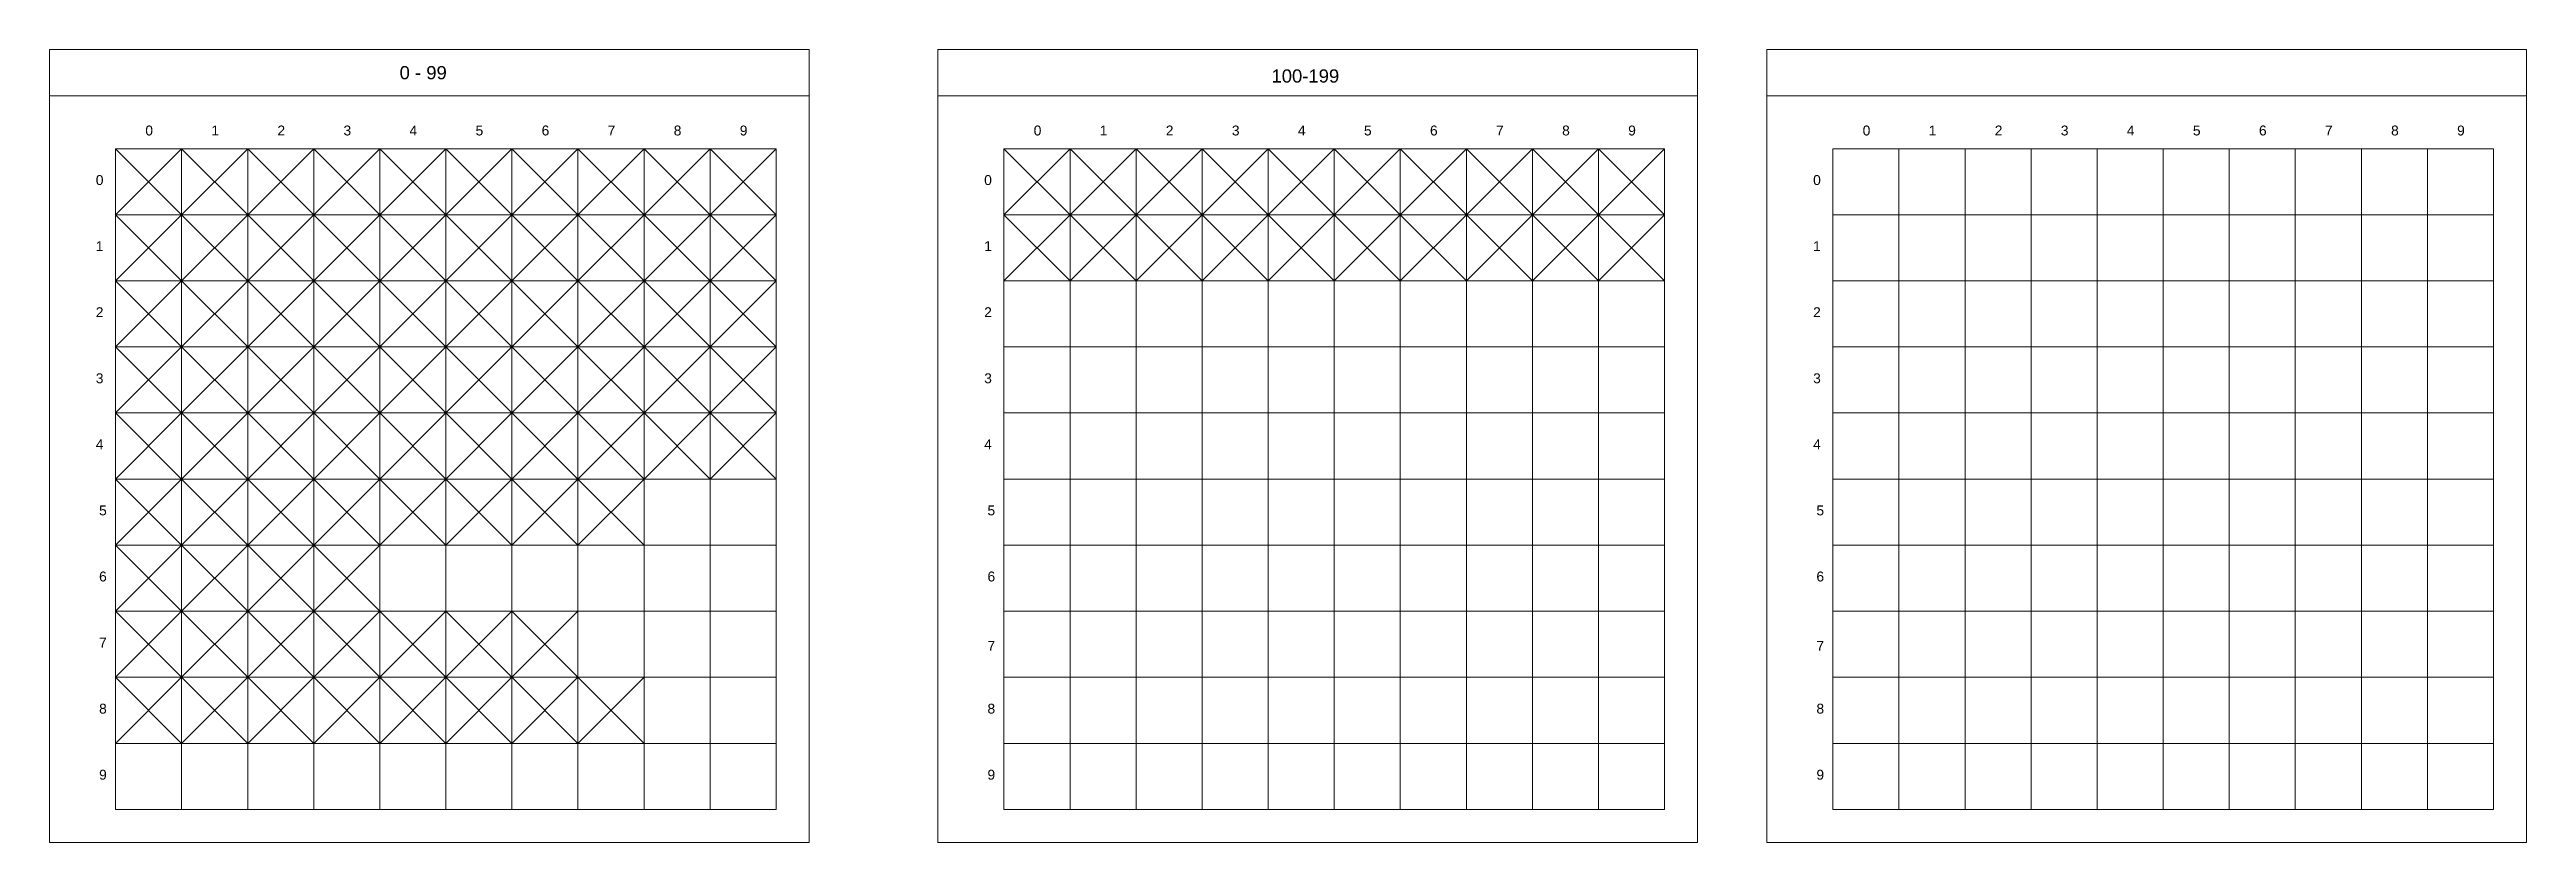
# Model space of a CAD drawing. Header units: millimetres. Extents: x 2474 to 8476, y -100 to 2402.
# Drawn here: x 4375.5 to 4750.5, y 2005 to 2125 of the extents above; entities that cross this region are included whole.
import ezdxf
from ezdxf.enums import TextEntityAlignment as Align

# ---------------------------------------------------------------- set-up
doc = ezdxf.new("R2010")
doc.units = ezdxf.units.MM
doc.layers.get('0').update_dxf_attribs({"lineweight": 20})
doc.styles.get("Standard").update_dxf_attribs({"font": 'arial.ttf'})

msp = doc.modelspace()

# ---------------------------------------------------------------- texts
for s, height, p in [('0 - 99', 2, (4428.5, 2120.5)), ('100-199', 2, (4560.5, 2120)), ('0', 1.5, (4390, 2112)), ('1', 1.5, (4400, 2112)), ('2', 1.5, (4410, 2112)), ('3', 1.5, (4420, 2112)), ('4', 1.5, (4430, 2112)), ('5', 1.5, (4440, 2112)), ('6', 1.5, (4450, 2112)), ('7', 1.5, (4460, 2112)), ('8', 1.5, (4470, 2112)), ('9', 1.5, (4480, 2112)), ('0', 1.5, (4524.5, 2112)), ('1', 1.5, (4534.5, 2112)), ('2', 1.5, (4544.5, 2112)), ('3', 1.5, (4554.5, 2112)), ('4', 1.5, (4564.5, 2112)), ('5', 1.5, (4574.5, 2112)), ('6', 1.5, (4584.5, 2112)), ('7', 1.5, (4594.5, 2112)), ('8', 1.5, (4604.5, 2112)), ('9', 1.5, (4614.5, 2112)), ('0', 1.5, (4650, 2112)), ('1', 1.5, (4660, 2112)), ('2', 1.5, (4670, 2112)), ('3', 1.5, (4680, 2112)), ('4', 1.5, (4690, 2112)), ('5', 1.5, (4700, 2112)), ('6', 1.5, (4710, 2112)), ('7', 1.5, (4720, 2112)), ('8', 1.5, (4730, 2112)), ('9', 1.5, (4740, 2112))]:
    msp.add_text(s, height=height).set_placement(p)
for s, p in [('0', (4383.083, 2106)), ('0', (4517.583, 2106)), ('0', (4643.083, 2106)), ('1', (4383.083, 2096)), ('1', (4517.583, 2096)), ('1', (4643.083, 2096)), ('2', (4383.083, 2086)), ('2', (4517.583, 2086)), ('2', (4643.083, 2086)), ('3', (4383.083, 2076)), ('3', (4517.583, 2076)), ('3', (4643.083, 2076)), ('4', (4383.083, 2066)), ('4', (4517.583, 2066)), ('4', (4643.083, 2066)), ('5', (4383.583, 2056)), ('5', (4518.083, 2056)), ('5', (4643.583, 2056)), ('6', (4383.583, 2046)), ('6', (4518.083, 2046)), ('6', (4643.583, 2046)), ('7', (4383.583, 2036)), ('7', (4518.083, 2035.5)), ('7', (4643.583, 2035.5)), ('8', (4383.583, 2026)), ('8', (4518.083, 2026)), ('8', (4643.583, 2026)), ('9', (4383.583, 2016)), ('9', (4518.083, 2016)), ('9', (4643.583, 2016))]:
    msp.add_text(s, height=1.5).set_placement(p, align=Align.TOP_CENTER)

# ---------------------------------------------------------------- linework, layer by layer
for p, q in [((4375.5, 2118), (4490.5, 2118)), ((4510, 2118), (4625, 2118)), ((4635.5, 2118), (4750.5, 2118)), ((4385.5, 2110), (4395.5, 2100)), ((4395.5, 2110), (4385.5, 2100)), ((4395.5, 2110), (4395.5, 2010)), ((4395.5, 2110), (4405.5, 2100)), ((4405.5, 2110), (4395.5, 2100)), ((4405.5, 2110), (4405.5, 2010)), ((4405.5, 2110), (4415.5, 2100)), ((4415.5, 2110), (4405.5, 2100)), ((4415.5, 2110), (4415.5, 2010)), ((4415.5, 2110), (4425.5, 2100)), ((4425.5, 2110), (4415.5, 2100)), ((4425.5, 2110), (4425.5, 2010)), ((4425.5, 2110), (4435.5, 2100)), ((4435.5, 2110), (4425.5, 2100)), ((4435.5, 2110), (4435.5, 2010)), ((4435.5, 2110), (4445.5, 2100)), ((4445.5, 2110), (4435.5, 2100)), ((4445.5, 2110), (4445.5, 2010)), ((4445.5, 2110), (4455.5, 2100)), ((4455.5, 2110), (4445.5, 2100)), ((4455.5, 2110), (4455.5, 2010)), ((4455.5, 2110), (4465.5, 2100)), ((4465.5, 2110), (4455.5, 2100)), ((4465.5, 2110), (4465.5, 2010)), ((4465.5, 2110), (4475.5, 2100)), ((4475.5, 2110), (4465.5, 2100)), ((4475.5, 2110), (4475.5, 2010)), ((4475.5, 2110), (4485.5, 2100)), ((4485.5, 2110), (4475.5, 2100)), ((4520, 2110), (4530, 2100)), ((4530, 2110), (4520, 2100)), ((4530, 2110), (4530, 2010)), ((4530, 2110), (4540, 2100)), ((4540, 2110), (4530, 2100)), ((4540, 2110), (4540, 2010)), ((4540, 2110), (4550, 2100)), ((4550, 2110), (4540, 2100)), ((4550, 2110), (4550, 2010)), ((4550, 2110), (4560, 2100)), ((4560, 2110), (4550, 2100)), ((4560, 2110), (4560, 2010)), ((4560, 2110), (4570, 2100)), ((4570, 2110), (4560, 2100)), ((4570, 2110), (4570, 2010)), ((4570, 2110), (4580, 2100)), ((4580, 2110), (4570, 2100)), ((4580, 2110), (4580, 2010)), ((4580, 2110), (4590, 2100)), ((4590, 2110), (4580, 2100)), ((4590, 2110), (4590, 2010)), ((4590, 2110), (4600, 2100)), ((4600, 2110), (4590, 2100)), ((4600, 2110), (4600, 2010)), ((4600, 2110), (4610, 2100)), ((4610, 2110), (4600, 2100)), ((4610, 2110), (4610, 2010)), ((4610, 2110), (4620, 2100)), ((4620, 2110), (4610, 2100)), ((4655.5, 2110), (4655.5, 2010)), ((4665.5, 2110), (4665.5, 2010)), ((4675.5, 2110), (4675.5, 2010)), ((4685.5, 2110), (4685.5, 2010)), ((4695.5, 2110), (4695.5, 2010)), ((4705.5, 2110), (4705.5, 2010)), ((4715.5, 2110), (4715.5, 2010)), ((4725.5, 2110), (4725.5, 2010)), ((4735.5, 2110), (4735.5, 2010)), ((4485.5, 2100), (4385.5, 2100)), ((4385.5, 2100), (4395.5, 2090)), ((4395.5, 2100), (4385.5, 2090)), ((4395.5, 2100), (4405.5, 2090)), ((4405.5, 2100), (4395.5, 2090)), ((4405.5, 2100), (4415.5, 2090)), ((4415.5, 2100), (4405.5, 2090)), ((4415.5, 2100), (4425.5, 2090)), ((4425.5, 2100), (4415.5, 2090)), ((4425.5, 2100), (4435.5, 2090)), ((4435.5, 2100), (4425.5, 2090)), ((4435.5, 2100), (4445.5, 2090)), ((4445.5, 2100), (4435.5, 2090)), ((4445.5, 2100), (4455.5, 2090)), ((4455.5, 2100), (4445.5, 2090)), ((4455.5, 2100), (4465.5, 2090)), ((4465.5, 2100), (4455.5, 2090)), ((4465.5, 2100), (4475.5, 2090)), ((4475.5, 2100), (4465.5, 2090)), ((4475.5, 2100), (4485.5, 2090)), ((4485.5, 2100), (4475.5, 2090)), ((4620, 2100), (4520, 2100)), ((4520, 2100), (4530, 2090)), ((4530, 2100), (4520, 2090)), ((4530, 2100), (4540, 2090)), ((4540, 2100), (4530, 2090)), ((4540, 2100), (4550, 2090)), ((4550, 2100), (4540, 2090)), ((4550, 2100), (4560, 2090)), ((4560, 2100), (4550, 2090)), ((4560, 2100), (4570, 2090)), ((4570, 2100), (4560, 2090)), ((4570, 2100), (4580, 2090)), ((4580, 2100), (4570, 2090)), ((4580, 2100), (4590, 2090)), ((4590, 2100), (4580, 2090)), ((4590, 2100), (4600, 2090)), ((4600, 2100), (4590, 2090)), ((4600, 2100), (4610, 2090)), ((4610, 2100), (4600, 2090)), ((4610, 2100), (4620, 2090)), ((4620, 2100), (4610, 2090)), ((4745.5, 2100), (4645.5, 2100)), ((4485.5, 2090), (4385.5, 2090)), ((4385.5, 2090), (4395.5, 2080)), ((4395.5, 2090), (4385.5, 2080)), ((4395.5, 2090), (4405.5, 2080)), ((4405.5, 2090), (4395.5, 2080)), ((4405.5, 2090), (4415.5, 2080)), ((4415.5, 2090), (4405.5, 2080)), ((4415.5, 2090), (4425.5, 2080)), ((4425.5, 2090), (4415.5, 2080)), ((4425.5, 2090), (4435.5, 2080)), ((4435.5, 2090), (4425.5, 2080)), ((4435.5, 2090), (4445.5, 2080)), ((4445.5, 2090), (4435.5, 2080)), ((4445.5, 2090), (4455.5, 2080)), ((4455.5, 2090), (4445.5, 2080)), ((4455.5, 2090), (4465.5, 2080)), ((4465.5, 2090), (4455.5, 2080)), ((4465.5, 2090), (4475.5, 2080)), ((4475.5, 2090), (4465.5, 2080)), ((4475.5, 2090), (4485.5, 2080)), ((4485.5, 2090), (4475.5, 2080)), ((4620, 2090), (4520, 2090)), ((4745.5, 2090), (4645.5, 2090)), ((4485.5, 2080), (4385.5, 2080)), ((4385.5, 2080), (4395.5, 2070)), ((4395.5, 2080), (4385.5, 2070)), ((4395.5, 2080), (4405.5, 2070)), ((4405.5, 2080), (4395.5, 2070)), ((4405.5, 2080), (4415.5, 2070)), ((4415.5, 2080), (4405.5, 2070)), ((4415.5, 2080), (4425.5, 2070)), ((4425.5, 2080), (4415.5, 2070)), ((4425.5, 2080), (4435.5, 2070)), ((4435.5, 2080), (4425.5, 2070)), ((4435.5, 2080), (4445.5, 2070)), ((4445.5, 2080), (4435.5, 2070)), ((4445.5, 2080), (4455.5, 2070)), ((4455.5, 2080), (4445.5, 2070)), ((4455.5, 2080), (4465.5, 2070)), ((4465.5, 2080), (4455.5, 2070)), ((4465.5, 2080), (4475.5, 2070)), ((4475.5, 2080), (4465.5, 2070)), ((4475.5, 2080), (4485.5, 2070)), ((4485.5, 2080), (4475.5, 2070)), ((4620, 2080), (4520, 2080)), ((4745.5, 2080), (4645.5, 2080)), ((4485.5, 2070), (4385.5, 2070)), ((4385.5, 2070), (4395.5, 2060)), ((4395.5, 2070), (4385.5, 2060)), ((4395.5, 2070), (4405.5, 2060)), ((4405.5, 2070), (4395.5, 2060)), ((4405.5, 2070), (4415.5, 2060)), ((4415.5, 2070), (4405.5, 2060)), ((4415.5, 2070), (4425.5, 2060)), ((4425.5, 2070), (4415.5, 2060)), ((4425.5, 2070), (4435.5, 2060)), ((4435.5, 2070), (4425.5, 2060)), ((4435.5, 2070), (4445.5, 2060)), ((4445.5, 2070), (4435.5, 2060)), ((4445.5, 2070), (4455.5, 2060)), ((4455.5, 2070), (4445.5, 2060)), ((4455.5, 2070), (4465.5, 2060)), ((4465.5, 2070), (4455.5, 2060)), ((4465.5, 2070), (4475.5, 2060)), ((4475.5, 2070), (4465.5, 2060)), ((4475.5, 2070), (4485.5, 2060)), ((4485.5, 2070), (4475.5, 2060)), ((4620, 2070), (4520, 2070)), ((4745.5, 2070), (4645.5, 2070)), ((4485.5, 2060), (4385.5, 2060)), ((4385.5, 2060), (4395.5, 2050)), ((4395.5, 2060), (4385.5, 2050)), ((4395.5, 2060), (4405.5, 2050)), ((4405.5, 2060), (4395.5, 2050)), ((4405.5, 2060), (4415.5, 2050)), ((4415.5, 2060), (4405.5, 2050)), ((4415.5, 2060), (4425.5, 2050)), ((4425.5, 2060), (4415.5, 2050)), ((4425.5, 2060), (4435.5, 2050)), ((4435.5, 2060), (4425.5, 2050)), ((4435.5, 2060), (4445.5, 2050)), ((4445.5, 2060), (4435.5, 2050)), ((4445.5, 2060), (4455.5, 2050)), ((4455.5, 2060), (4445.5, 2050)), ((4455.5, 2060), (4465.5, 2050)), ((4465.5, 2060), (4455.5, 2050)), ((4620, 2060), (4520, 2060)), ((4745.5, 2060), (4645.5, 2060)), ((4485.5, 2050), (4385.5, 2050)), ((4385.5, 2050), (4395.5, 2040)), ((4395.5, 2050), (4385.5, 2040)), ((4395.5, 2050), (4405.5, 2040)), ((4405.5, 2050), (4395.5, 2040)), ((4405.5, 2050), (4415.5, 2040)), ((4415.5, 2050), (4405.5, 2040)), ((4415.5, 2050), (4425.5, 2040)), ((4425.5, 2050), (4415.5, 2040)), ((4620, 2050), (4520, 2050)), ((4745.5, 2050), (4645.5, 2050)), ((4485.5, 2040), (4385.5, 2040)), ((4385.5, 2040), (4395.5, 2030)), ((4395.5, 2040), (4385.5, 2030)), ((4395.5, 2040), (4405.5, 2030)), ((4405.5, 2040), (4395.5, 2030)), ((4405.5, 2040), (4415.5, 2030)), ((4415.5, 2040), (4405.5, 2030)), ((4415.5, 2040), (4425.5, 2030)), ((4425.5, 2040), (4415.5, 2030)), ((4425.5, 2040), (4435.5, 2030)), ((4435.5, 2040), (4425.5, 2030)), ((4435.5, 2040), (4445.5, 2030)), ((4445.5, 2040), (4435.5, 2030)), ((4445.5, 2040), (4455.5, 2030)), ((4455.5, 2040), (4445.5, 2030)), ((4620, 2040), (4520, 2040)), ((4745.5, 2040), (4645.5, 2040)), ((4485.5, 2030), (4385.5, 2030)), ((4385.5, 2030), (4395.5, 2020)), ((4395.5, 2030), (4385.5, 2020)), ((4395.5, 2030), (4405.5, 2020)), ((4405.5, 2030), (4395.5, 2020)), ((4405.5, 2030), (4415.5, 2020)), ((4415.5, 2030), (4405.5, 2020)), ((4415.5, 2030), (4425.5, 2020)), ((4425.5, 2030), (4415.5, 2020)), ((4425.5, 2030), (4435.5, 2020)), ((4435.5, 2030), (4425.5, 2020)), ((4435.5, 2030), (4445.5, 2020)), ((4445.5, 2030), (4435.5, 2020)), ((4445.5, 2030), (4455.5, 2020)), ((4455.5, 2030), (4445.5, 2020)), ((4455.5, 2030), (4465.5, 2020)), ((4465.5, 2030), (4455.5, 2020)), ((4620, 2030), (4520, 2030)), ((4745.5, 2030), (4645.5, 2030)), ((4485.5, 2020), (4385.5, 2020)), ((4620, 2020), (4520, 2020)), ((4745.5, 2020), (4645.5, 2020))]:
    msp.add_line(p, q)
for points in [[(4375.5, 2125), (4490.5, 2125), (4490.5, 2005), (4375.5, 2005)], [(4510, 2125), (4625, 2125), (4625, 2005), (4510, 2005)], [(4635.5, 2125), (4750.5, 2125), (4750.5, 2005), (4635.5, 2005)], [(4385.5, 2110), (4485.5, 2110), (4485.5, 2010), (4385.5, 2010)], [(4520, 2110), (4620, 2110), (4620, 2010), (4520, 2010)], [(4645.5, 2110), (4745.5, 2110), (4745.5, 2010), (4645.5, 2010)]]:
    msp.add_lwpolyline(points, close=True)

msp.set_redraw_order([(e.dxf.handle, doc.entitydb.next_handle()) for e in msp.query("TEXT MTEXT ATTDEF DIMENSION ARC_DIMENSION")])  # texts and dimensions are drawn at this point

doc.saveas('drawing.dxf')
